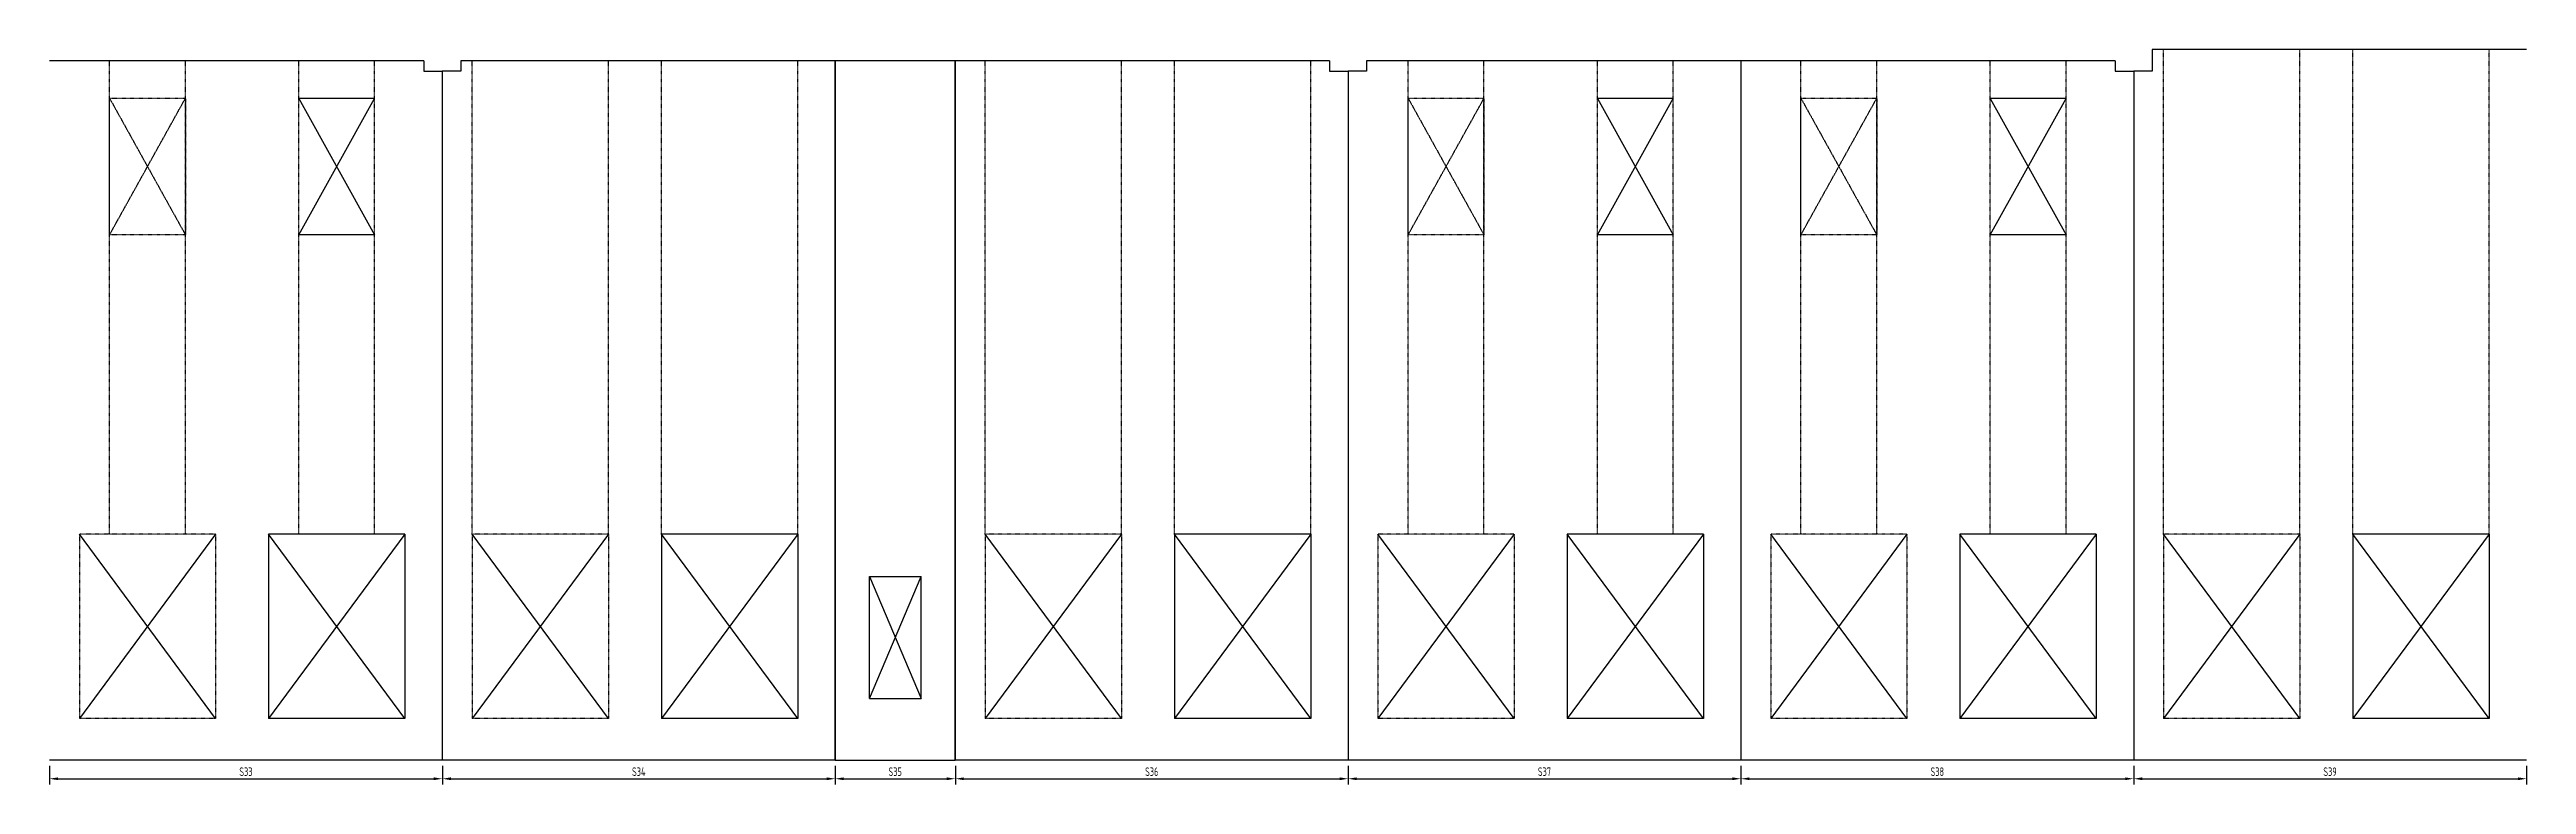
# Model space of a CAD drawing. Header units: inches. Extents: x -10781 to 50822, y -3854 to 38989.
# Drawn here: x 8478 to 10441, y 27182 to 27765 of the extents above; entities that cross this region are included whole.
import ezdxf

# ---------------------------------------------------------------- set-up
doc = ezdxf.new("R2010")
doc.units = ezdxf.units.IN
doc.header["$LTSCALE"] = 0.025
doc.header["$MEASUREMENT"] = 0
doc.linetypes.add('HIDDEN', pattern=[6, 3, -3])
doc.layers.get('Defpoints').update_dxf_attribs({"linetype": 'CONTINUOUS'})
for name, color, linetype in [('0-35', 3, 'CONTINUOUS'), ('0-50', 10, 'CONTINUOUS'), ('hidden', 7, 'HIDDEN')]:
    doc.layers.add(name, color=color, linetype=linetype)
doc.styles.add('AR', font='ARCHQUIK.shx', dxfattribs={"width": 0.8})
doc.dimstyles.new('CADS_DIM_48', dxfattribs={"dimscale": 48, "dimtxt": 0.09375, "dimasz": 0.09375, "dimexe": 0.0625, "dimexo": 0.0625, "dimgap": 0.09375, "dimtad": 0, "dimtih": 1, "dimtoh": 1, "dimzin": 1, "dimdsep": 46, "dimlunit": 4, "dimtxsty": 'AR', "dimblk": 'CLOSED', "dimcen": 0.1875, "dimadec": 0, "dimazin": 0, "dimtfac": 1, "dimtofl": 0, "dimtmove": 0, "dimatfit": 1, "dimldrblk": 'DOTBLANK', "dimfxl": 1, "dimtzin": 0, "dimarcsym": 0})

msp = doc.modelspace()

# ---------------------------------------------------------------- blocks, each defined once
blk = doc.blocks.new('*D457')
at = {"layer": '0-35', "color": 0, "lineweight": -2, "transparency": 16777216}
for p, q in [((8477.8, 27197.1), (8477.8, 27182.4)), ((8484.6, 27186.9), (8782.3, 27186.9)), ((8789.1, 27197.1), (8789.1, 27182.4))]:
    blk.add_line(p, q, dxfattribs=at)
at = {"layer": '0-35', "color": 0, "transparency": 16777216}
for points in [[(8484.6, 27188), (8484.6, 27185.8), (8477.8, 27186.9)], [(8782.3, 27188), (8782.3, 27185.8), (8789.1, 27186.9)]]:
    blk.add_solid(points, dxfattribs=at)
at = {"layer": 'Defpoints', "color": 0, "transparency": 16777216}
for p in [(8477.8, 27201.6), (8789.1, 27201.6), (8789.1, 27186.9)]:
    blk.add_point(p, dxfattribs=at)
at = {"layer": '0-35', "color": 0, "transparency": 16777216, "insert": (8633.4, 27192.5), "char_height": 6.75, "attachment_point": 5, "style": 'AR'}
blk.add_mtext('S33', dxfattribs=at)
blk = doc.blocks.new('_DotBlank')
at = {"layer": '0-35', "color": 0, "lineweight": -2}
blk.add_line((-0.5, 0), (-1, 0), dxfattribs=at)
blk.add_circle((0, 0), 0.5, dxfattribs=at)
blk = doc.blocks.new('*D458')
at = {"layer": '0-35', "color": 0, "lineweight": -2, "transparency": 16777216}
for p, q in [((8789.1, 27197.1), (8789.1, 27182.4)), ((8795.8, 27186.9), (9093.6, 27186.9)), ((9100.3, 27197.1), (9100.3, 27182.4))]:
    blk.add_line(p, q, dxfattribs=at)
at = {"layer": '0-35', "color": 0, "transparency": 16777216}
for points in [[(8795.8, 27188), (8795.8, 27185.8), (8789.1, 27186.9)], [(9093.6, 27188), (9093.6, 27185.8), (9100.3, 27186.9)]]:
    blk.add_solid(points, dxfattribs=at)
at = {"layer": 'Defpoints', "color": 0, "transparency": 16777216}
for p in [(8789.1, 27201.6), (9100.3, 27201.6), (9100.3, 27186.9)]:
    blk.add_point(p, dxfattribs=at)
at = {"layer": '0-35', "color": 0, "transparency": 16777216, "insert": (8944.7, 27192.5), "char_height": 6.75, "attachment_point": 5, "style": 'AR'}
blk.add_mtext('S34', dxfattribs=at)
blk = doc.blocks.new('*D459')
at = {"layer": '0-35', "color": 0, "lineweight": -2, "transparency": 16777216}
for p, q in [((9100.3, 27197.1), (9100.3, 27182.4)), ((9107.1, 27186.9), (9188.8, 27186.9)), ((9195.6, 27197.1), (9195.6, 27182.4))]:
    blk.add_line(p, q, dxfattribs=at)
at = {"layer": '0-35', "color": 0, "transparency": 16777216}
for points in [[(9107.1, 27188), (9107.1, 27185.8), (9100.3, 27186.9)], [(9188.8, 27188), (9188.8, 27185.8), (9195.6, 27186.9)]]:
    blk.add_solid(points, dxfattribs=at)
at = {"layer": 'Defpoints', "color": 0, "transparency": 16777216}
for p in [(9100.3, 27201.6), (9195.6, 27201.6), (9195.6, 27186.9)]:
    blk.add_point(p, dxfattribs=at)
at = {"layer": '0-35', "color": 0, "transparency": 16777216, "insert": (9147.9, 27192.5), "char_height": 6.75, "attachment_point": 5, "style": 'AR'}
blk.add_mtext('S35', dxfattribs=at)
blk = doc.blocks.new('*D460')
at = {"layer": '0-35', "color": 0, "lineweight": -2, "transparency": 16777216}
for p, q in [((9195.6, 27197.1), (9195.6, 27182.4)), ((9202.3, 27186.9), (9500.1, 27186.9)), ((9506.8, 27197.1), (9506.8, 27182.4))]:
    blk.add_line(p, q, dxfattribs=at)
at = {"layer": '0-35', "color": 0, "transparency": 16777216}
for points in [[(9202.3, 27188), (9202.3, 27185.8), (9195.6, 27186.9)], [(9500.1, 27188), (9500.1, 27185.8), (9506.8, 27186.9)]]:
    blk.add_solid(points, dxfattribs=at)
at = {"layer": 'Defpoints', "color": 0, "transparency": 16777216}
for p in [(9195.6, 27201.6), (9506.8, 27201.6), (9506.8, 27186.9)]:
    blk.add_point(p, dxfattribs=at)
at = {"layer": '0-35', "color": 0, "transparency": 16777216, "insert": (9351.2, 27192.5), "char_height": 6.75, "attachment_point": 5, "style": 'AR'}
blk.add_mtext('S36', dxfattribs=at)
blk = doc.blocks.new('*D461')
at = {"layer": '0-35', "color": 0, "lineweight": -2, "transparency": 16777216}
for p, q in [((9506.8, 27197.1), (9506.8, 27182.4)), ((9513.6, 27186.9), (9811.3, 27186.9)), ((9818.1, 27197.1), (9818.1, 27182.4))]:
    blk.add_line(p, q, dxfattribs=at)
at = {"layer": '0-35', "color": 0, "transparency": 16777216}
for points in [[(9513.6, 27188), (9513.6, 27185.8), (9506.8, 27186.9)], [(9811.3, 27188), (9811.3, 27185.8), (9818.1, 27186.9)]]:
    blk.add_solid(points, dxfattribs=at)
at = {"layer": 'Defpoints', "color": 0, "transparency": 16777216}
for p in [(9506.8, 27201.6), (9818.1, 27201.6), (9818.1, 27186.9)]:
    blk.add_point(p, dxfattribs=at)
at = {"layer": '0-35', "color": 0, "transparency": 16777216, "insert": (9662.4, 27192.5), "char_height": 6.75, "attachment_point": 5, "style": 'AR'}
blk.add_mtext('S37', dxfattribs=at)
blk = doc.blocks.new('*D462')
at = {"layer": '0-35', "color": 0, "lineweight": -2, "transparency": 16777216}
for p, q in [((9818.1, 27197.1), (9818.1, 27182.4)), ((9824.8, 27186.9), (10122.6, 27186.9)), ((10129.3, 27197.1), (10129.3, 27182.4))]:
    blk.add_line(p, q, dxfattribs=at)
at = {"layer": '0-35', "color": 0, "transparency": 16777216}
for points in [[(9824.8, 27188), (9824.8, 27185.8), (9818.1, 27186.9)], [(10122.6, 27188), (10122.6, 27185.8), (10129.3, 27186.9)]]:
    blk.add_solid(points, dxfattribs=at)
at = {"layer": 'Defpoints', "color": 0, "transparency": 16777216}
for p in [(9818.1, 27201.6), (10129.3, 27201.6), (10129.3, 27186.9)]:
    blk.add_point(p, dxfattribs=at)
at = {"layer": '0-35', "color": 0, "transparency": 16777216, "insert": (9973.7, 27192.5), "char_height": 6.75, "attachment_point": 5, "style": 'AR'}
blk.add_mtext('S38', dxfattribs=at)
blk = doc.blocks.new('*D463')
at = {"layer": '0-35', "color": 0, "lineweight": -2, "transparency": 16777216}
for p, q in [((10129.3, 27197.1), (10129.3, 27182.4)), ((10136.1, 27186.9), (10433.8, 27186.9)), ((10440.6, 27197.1), (10440.6, 27182.4))]:
    blk.add_line(p, q, dxfattribs=at)
at = {"layer": '0-35', "color": 0, "transparency": 16777216}
for points in [[(10136.1, 27188), (10136.1, 27185.8), (10129.3, 27186.9)], [(10433.8, 27188), (10433.8, 27185.8), (10440.6, 27186.9)]]:
    blk.add_solid(points, dxfattribs=at)
at = {"layer": 'Defpoints', "color": 0, "transparency": 16777216}
for p in [(10129.3, 27201.6), (10440.6, 27201.6), (10440.6, 27186.9)]:
    blk.add_point(p, dxfattribs=at)
at = {"layer": '0-35', "color": 0, "transparency": 16777216, "insert": (10284.9, 27192.5), "char_height": 6.75, "attachment_point": 5, "style": 'AR'}
blk.add_mtext('S39', dxfattribs=at)

# ---------------------------------------------------------------- dimensions: what is measured, and where the dimension line sits
at = {"layer": '0-35'}
for base, p1, p2, text, picture, middle in [((8789.05233, 27186.8865), (8477.80233, 27201.58428), (8789.05233, 27201.58428), 'S33', '*D457', (8633.42733, 27192.5115)), ((9100.30233, 27186.8865), (8789.05233, 27201.58428), (9100.30233, 27201.58428), 'S34', '*D458', (8944.67733, 27192.5115)), ((9195.55233, 27186.8865), (9100.30233, 27201.58428), (9195.55233, 27201.58428), 'S35', '*D459', (9147.92733, 27192.5115)), ((9506.80233, 27186.8865), (9195.55233, 27201.58428), (9506.80233, 27201.58428), 'S36', '*D460', (9351.17733, 27192.5115)), ((9818.05233, 27186.8865), (9506.80233, 27201.58428), (9818.05233, 27201.58428), 'S37', '*D461', (9662.42733, 27192.5115)), ((10129.30233, 27186.8865), (9818.05233, 27201.58428), (10129.30233, 27201.58428), 'S38', '*D462', (9973.67733, 27192.5115)), ((10440.55233, 27186.8865), (10129.30233, 27201.58428), (10440.55233, 27201.58428), 'S39', '*D463', (10284.92733, 27192.5115))]:
    dim = msp.add_linear_dim(base=base, p1=p1, p2=p2, text=text, dimstyle='CADS_DIM_48', override={"dimscale": 72, "dimgap": 0.03125, "dimtad": 1, "dimtih": 0, "dimtoh": 0, "dimdec": 4, "dimtdec": 4, "dimtmove": 1}, dxfattribs=at)
    dim.commit()
    dim.dimension.update_dxf_attribs({"geometry": picture, "text_midpoint": middle})

# ---------------------------------------------------------------- linework, layer by layer
at = {"layer": '0-35'}
for p, q in [((8774.42733, 27755.58428), (8477.80233, 27755.58428)), ((8774.42733, 27755.58428), (8774.42733, 27747.58428)), ((9100.30233, 27755.58428), (8803.67733, 27755.58428)), ((8803.67733, 27755.58428), (8803.67733, 27747.58428)), ((9100.30233, 27755.58428), (9100.30233, 27201.58428)), ((9100.30233, 27201.58428), (9100.30233, 27755.58428)), ((9195.55233, 27755.58428), (9100.30233, 27755.58428)), ((9195.55233, 27201.58428), (9195.55233, 27755.58428)), ((9195.55233, 27755.58428), (9195.55233, 27201.58428)), ((9492.17733, 27755.58428), (9195.55233, 27755.58428)), ((9492.17733, 27755.58428), (9492.17733, 27747.58428)), ((9818.05233, 27755.58428), (9521.42733, 27755.58428)), ((9521.42733, 27755.58428), (9521.42733, 27747.58428)), ((9818.05233, 27755.58428), (9818.05233, 27201.58428)), ((9818.05233, 27755.58428), (9818.05233, 27201.58428)), ((10114.67733, 27755.58428), (9818.05233, 27755.58428)), ((10114.67733, 27755.58428), (10114.67733, 27747.58428)), ((10440.55233, 27764.58428), (10143.92733, 27764.58428)), ((10143.92733, 27764.58428), (10143.92733, 27747.58428)), ((8774.42733, 27747.58428), (8789.05233, 27747.58428)), ((8789.05233, 27747.58428), (8789.05233, 27201.58428)), ((8789.05233, 27747.58428), (8789.05233, 27201.58428)), ((8803.67733, 27747.58428), (8789.05233, 27747.58428)), ((9492.17733, 27747.58428), (9506.80233, 27747.58428)), ((9506.80233, 27747.58428), (9506.80233, 27201.58428)), ((9506.80233, 27747.58428), (9506.80233, 27201.58428)), ((9521.42733, 27747.58428), (9506.80233, 27747.58428)), ((10114.67733, 27747.58428), (10129.30233, 27747.58428)), ((10129.30233, 27747.58428), (10129.30233, 27201.58428)), ((10129.30233, 27747.58428), (10129.30233, 27201.58428)), ((10143.92733, 27747.58428), (10129.30233, 27747.58428)), ((8735.42733, 27725.83428), (8675.42733, 27725.83428)), ((8675.42733, 27725.83428), (8735.42733, 27617.83428)), ((8675.42733, 27617.83428), (8735.42733, 27725.83428)), ((9764.42733, 27725.83428), (9704.42733, 27725.83428)), ((9704.42733, 27725.83428), (9764.42733, 27617.83428)), ((9704.42733, 27617.83428), (9764.42733, 27725.83428)), ((10075.67733, 27725.83428), (10015.67733, 27725.83428)), ((10015.67733, 27725.83428), (10075.67733, 27617.83428)), ((10015.67733, 27617.83428), (10075.67733, 27725.83428)), ((8735.42733, 27617.83428), (8675.42733, 27617.83428)), ((9764.42733, 27617.83428), (9704.42733, 27617.83428)), ((10075.67733, 27617.83428), (10015.67733, 27617.83428)), ((8651.42733, 27380.58428), (8651.42733, 27234.58428)), ((8759.42733, 27380.58428), (8651.42733, 27380.58428)), ((8759.42733, 27380.58428), (8651.42733, 27234.58428)), ((8759.42733, 27234.58428), (8651.42733, 27380.58428)), ((8759.42733, 27380.58428), (8759.42733, 27234.58428)), ((8962.67733, 27380.58428), (8962.67733, 27234.58428)), ((9070.67733, 27380.58428), (8962.67733, 27380.58428)), ((9070.67733, 27380.58428), (8962.67733, 27234.58428)), ((9070.67733, 27234.58428), (8962.67733, 27380.58428)), ((9070.67733, 27380.58428), (9070.67733, 27234.58428)), ((9369.17733, 27380.58428), (9369.17733, 27234.58428)), ((9477.17733, 27380.58428), (9369.17733, 27380.58428)), ((9477.17733, 27380.58428), (9369.17733, 27234.58428)), ((9477.17733, 27234.58428), (9369.17733, 27380.58428)), ((9477.17733, 27380.58428), (9477.17733, 27234.58428)), ((9680.42733, 27380.58428), (9680.42733, 27234.58428)), ((9788.42733, 27380.58428), (9680.42733, 27380.58428)), ((9788.42733, 27380.58428), (9680.42733, 27234.58428)), ((9788.42733, 27234.58428), (9680.42733, 27380.58428)), ((9788.42733, 27380.58428), (9788.42733, 27234.58428)), ((9991.67733, 27380.58428), (9991.67733, 27234.58428)), ((10099.67733, 27380.58428), (9991.67733, 27380.58428)), ((10099.67733, 27380.58428), (9991.67733, 27234.58428)), ((10099.67733, 27234.58428), (9991.67733, 27380.58428)), ((10099.67733, 27380.58428), (10099.67733, 27234.58428)), ((10302.92733, 27380.58428), (10302.92733, 27234.58428)), ((10410.92733, 27380.58428), (10302.92733, 27380.58428)), ((10410.92733, 27380.58428), (10302.92733, 27234.58428)), ((10410.92733, 27234.58428), (10302.92733, 27380.58428)), ((10410.92733, 27380.58428), (10410.92733, 27234.58428)), ((9127.42733, 27250.58428), (9127.42733, 27347.08428)), ((9127.42733, 27347.08428), (9168.42733, 27347.08428)), ((9168.42733, 27250.58428), (9168.42733, 27347.08428)), ((9127.42733, 27250.58428), (9168.42733, 27250.58428)), ((8759.42733, 27234.58428), (8651.42733, 27234.58428)), ((9070.67733, 27234.58428), (8962.67733, 27234.58428)), ((9477.17733, 27234.58428), (9369.17733, 27234.58428)), ((9788.42733, 27234.58428), (9680.42733, 27234.58428)), ((10099.67733, 27234.58428), (9991.67733, 27234.58428)), ((10410.92733, 27234.58428), (10302.92733, 27234.58428)), ((8789.05233, 27201.58428), (8477.80233, 27201.58428)), ((9100.30233, 27201.58428), (8789.05233, 27201.58428)), ((9100.30233, 27201.58428), (9195.55233, 27201.58428)), ((9506.80233, 27201.58428), (9195.55233, 27201.58428)), ((9818.05233, 27201.58428), (9506.80233, 27201.58428)), ((10129.30233, 27201.58428), (9818.05233, 27201.58428)), ((10440.55233, 27201.58428), (10129.30233, 27201.58428))]:
    msp.add_line(p, q, dxfattribs=at)
at = {"layer": '0-50'}
for p, q in [((8609.42733, 27380.58428), (8501.42733, 27234.58428)), ((8609.42733, 27234.58428), (8501.42733, 27380.58428)), ((8920.67733, 27380.58428), (8812.67733, 27234.58428)), ((8920.67733, 27234.58428), (8812.67733, 27380.58428)), ((9327.17733, 27380.58428), (9219.17733, 27234.58428)), ((9327.17733, 27234.58428), (9219.17733, 27380.58428)), ((9638.42733, 27380.58428), (9530.42733, 27234.58428)), ((9638.42733, 27234.58428), (9530.42733, 27380.58428)), ((9949.67733, 27380.58428), (9841.67733, 27234.58428)), ((9949.67733, 27234.58428), (9841.67733, 27380.58428)), ((10260.92733, 27380.58428), (10152.92733, 27234.58428)), ((10260.92733, 27234.58428), (10152.92733, 27380.58428)), ((9127.42733, 27347.08428), (9168.42733, 27250.58428)), ((9127.42733, 27250.58428), (9168.42733, 27347.08428))]:
    msp.add_line(p, q, dxfattribs=at)
at = {"layer": 'hidden'}
for p, q in [((8525.42733, 27380.58428), (8525.42733, 27755.58428)), ((8585.42733, 27380.58428), (8585.42733, 27755.58428)), ((8675.42733, 27380.58428), (8675.42733, 27755.58428)), ((8735.42733, 27380.58428), (8735.42733, 27755.58428)), ((8812.67733, 27380.58428), (8812.67733, 27755.58428)), ((8920.67733, 27380.58428), (8920.67733, 27755.58428)), ((8962.67733, 27380.58428), (8962.67733, 27755.58428)), ((9070.67733, 27380.58428), (9070.67733, 27755.58428)), ((9219.17733, 27380.58428), (9219.17733, 27755.58428)), ((9327.17733, 27380.58428), (9327.17733, 27755.58428)), ((9369.17733, 27380.58428), (9369.17733, 27755.58428)), ((9477.17733, 27380.58428), (9477.17733, 27755.58428)), ((9554.42733, 27380.58428), (9554.42733, 27755.58428)), ((9614.42733, 27380.58428), (9614.42733, 27755.58428)), ((9704.42733, 27380.58428), (9704.42733, 27755.58428)), ((9764.42733, 27380.58428), (9764.42733, 27755.58428)), ((9865.67733, 27380.58428), (9865.67733, 27755.58428)), ((9925.67733, 27380.58428), (9925.67733, 27755.58428)), ((10015.67733, 27380.58428), (10015.67733, 27755.58428)), ((10075.67733, 27380.58428), (10075.67733, 27755.58428)), ((10152.92733, 27380.58428), (10152.92733, 27764.58428)), ((10260.92733, 27380.58428), (10260.92733, 27764.58428)), ((10302.92733, 27380.58428), (10302.92733, 27764.58428)), ((10410.92733, 27380.58428), (10410.92733, 27764.58428)), ((8585.42733, 27725.83428), (8525.42733, 27725.83428)), ((8525.42733, 27725.83428), (8585.42733, 27617.83428)), ((8525.42733, 27617.83428), (8585.42733, 27725.83428)), ((8525.42733, 27617.83428), (8525.42733, 27725.83428)), ((8585.42733, 27725.83428), (8585.42733, 27617.83428)), ((9614.42733, 27725.83428), (9554.42733, 27725.83428)), ((9554.42733, 27725.83428), (9614.42733, 27617.83428)), ((9554.42733, 27617.83428), (9614.42733, 27725.83428)), ((9554.42733, 27617.83428), (9554.42733, 27725.83428)), ((9614.42733, 27725.83428), (9614.42733, 27617.83428)), ((9925.67733, 27725.83428), (9865.67733, 27725.83428)), ((9865.67733, 27725.83428), (9925.67733, 27617.83428)), ((9865.67733, 27617.83428), (9925.67733, 27725.83428)), ((9865.67733, 27617.83428), (9865.67733, 27725.83428)), ((9925.67733, 27725.83428), (9925.67733, 27617.83428)), ((8585.42733, 27617.83428), (8525.42733, 27617.83428)), ((9614.42733, 27617.83428), (9554.42733, 27617.83428)), ((9925.67733, 27617.83428), (9865.67733, 27617.83428)), ((8501.42733, 27380.58428), (8501.42733, 27234.58428)), ((8609.42733, 27380.58428), (8501.42733, 27380.58428)), ((8609.42733, 27380.58428), (8609.42733, 27234.58428)), ((8812.67733, 27380.58428), (8812.67733, 27234.58428)), ((8920.67733, 27380.58428), (8812.67733, 27380.58428)), ((8920.67733, 27380.58428), (8920.67733, 27234.58428)), ((9219.17733, 27380.58428), (9219.17733, 27234.58428)), ((9327.17733, 27380.58428), (9219.17733, 27380.58428)), ((9327.17733, 27380.58428), (9327.17733, 27234.58428)), ((9530.42733, 27380.58428), (9530.42733, 27234.58428)), ((9638.42733, 27380.58428), (9530.42733, 27380.58428)), ((9638.42733, 27380.58428), (9638.42733, 27234.58428)), ((9841.67733, 27380.58428), (9841.67733, 27234.58428)), ((9949.67733, 27380.58428), (9841.67733, 27380.58428)), ((9949.67733, 27380.58428), (9949.67733, 27234.58428)), ((10152.92733, 27380.58428), (10152.92733, 27234.58428)), ((10260.92733, 27380.58428), (10152.92733, 27380.58428)), ((10260.92733, 27380.58428), (10260.92733, 27234.58428)), ((8609.42733, 27234.58428), (8501.42733, 27234.58428)), ((8920.67733, 27234.58428), (8812.67733, 27234.58428)), ((9327.17733, 27234.58428), (9219.17733, 27234.58428)), ((9638.42733, 27234.58428), (9530.42733, 27234.58428)), ((9949.67733, 27234.58428), (9841.67733, 27234.58428)), ((10260.92733, 27234.58428), (10152.92733, 27234.58428))]:
    msp.add_line(p, q, dxfattribs=at)

msp.set_redraw_order([(e.dxf.handle, doc.entitydb.next_handle()) for e in msp.query("TEXT MTEXT ATTDEF DIMENSION ARC_DIMENSION")])  # texts and dimensions are drawn at this point

doc.saveas('drawing.dxf')
